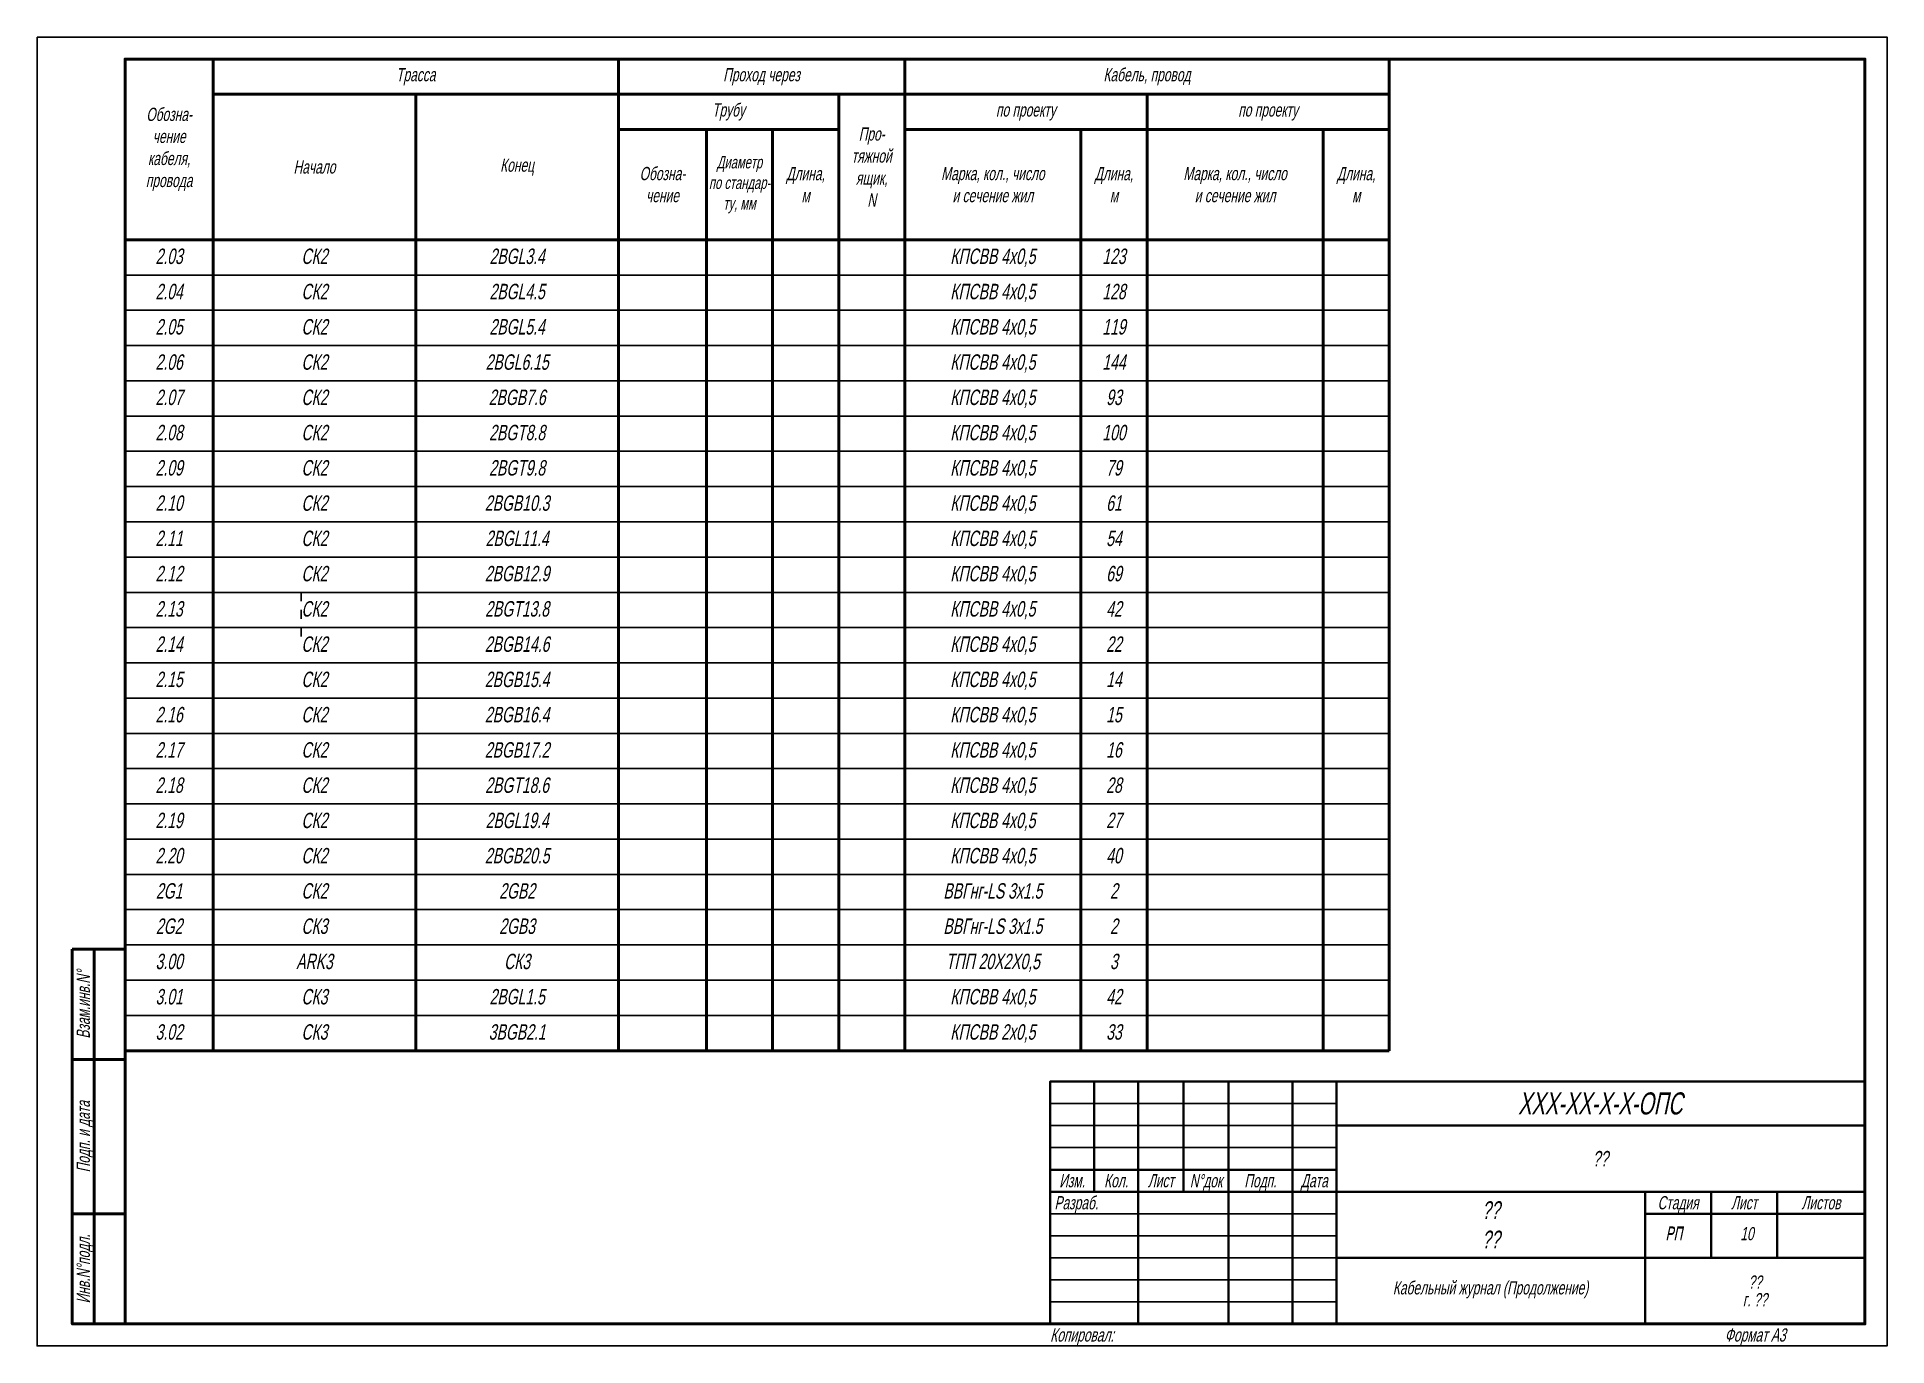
# Model space of a CAD drawing. Extents: x 0 to 1720, y -2086 to 3873.
# Drawn here: x 0 to 420, y 894 to 1191 of the extents above; entities that cross this region are included whole.
import ezdxf
from ezdxf.enums import TextEntityAlignment as Align

# ---------------------------------------------------------------- set-up
doc = ezdxf.new("R2010")
doc.units = 0
doc.layers.add('FORMAT', color=134, linetype='Continuous')
doc.layers.add('TEXT', color=4, linetype='Continuous')
doc.layers.add('TABLE', color=7, linetype='Continuous', lineweight=50)
doc.styles.add('R2_5', font='arial.ttf', dxfattribs={"width": 0.65, "oblique": 12, "height": 2.5})

msp = doc.modelspace()

# ---------------------------------------------------------------- texts
at = {"char_height": 3.5, "attachment_point": 2, "line_spacing_factor": 1.371429, "style": 'R2_5'}
for s, insert, width in [('2.03', (30, 1143), 18), ('СК2', (63, 1143), 44), ('2BGL3.4', (109, 1143), 45), ('КПСВВ 4х0,5', (217, 1143), 38), ('123', (244.5, 1143), 13), ('2.04', (30, 1135), 18), ('СК2', (63, 1135), 44), ('2BGL4.5', (109, 1135), 45), ('КПСВВ 4х0,5', (217, 1135), 38), ('128', (244.5, 1135), 13), ('2.05', (30, 1127), 18), ('СК2', (63, 1127), 44), ('2BGL5.4', (109, 1127), 45), ('КПСВВ 4х0,5', (217, 1127), 38), ('119', (244.5, 1127), 13), ('2.06', (30, 1119), 18), ('СК2', (63, 1119), 44), ('2BGL6.15', (109, 1119), 45), ('КПСВВ 4х0,5', (217, 1119), 38), ('144', (244.5, 1119), 13), ('2.07', (30, 1111), 18), ('СК2', (63, 1111), 44), ('2BGB7.6', (109, 1111), 45), ('КПСВВ 4х0,5', (217, 1111), 38), ('93', (244.5, 1111), 13), ('2.08', (30, 1103), 18), ('СК2', (63, 1103), 44), ('2BGT8.8', (109, 1103), 45), ('КПСВВ 4х0,5', (217, 1103), 38), ('100', (244.5, 1103), 13), ('2.09', (30, 1095), 18), ('СК2', (63, 1095), 44), ('2BGT9.8', (109, 1095), 45), ('КПСВВ 4х0,5', (217, 1095), 38), ('79', (244.5, 1095), 13), ('2.10', (30, 1087), 18), ('СК2', (63, 1087), 44), ('2BGB10.3', (109, 1087), 45), ('КПСВВ 4х0,5', (217, 1087), 38), ('61', (244.5, 1087), 13), ('2.11', (30, 1079), 18), ('СК2', (63, 1079), 44), ('2BGL11.4', (109, 1079), 45), ('КПСВВ 4х0,5', (217, 1079), 38), ('54', (244.5, 1079), 13), ('2.12', (30, 1071), 18), ('СК2', (63, 1071), 44), ('2BGB12.9', (109, 1071), 45), ('КПСВВ 4х0,5', (217, 1071), 38), ('69', (244.5, 1071), 13), ('2.13', (30, 1063), 18), ('СК2', (63, 1063), 44), ('2BGT13.8', (109, 1063), 45), ('КПСВВ 4х0,5', (217, 1063), 38), ('42', (244.5, 1063), 13), ('2.14', (30, 1055), 18), ('СК2', (63, 1055), 44), ('2BGB14.6', (109, 1055), 45), ('КПСВВ 4х0,5', (217, 1055), 38), ('22', (244.5, 1055), 13), ('2.15', (30, 1047), 18), ('СК2', (63, 1047), 44), ('2BGB15.4', (109, 1047), 45), ('КПСВВ 4х0,5', (217, 1047), 38), ('14', (244.5, 1047), 13), ('2.16', (30, 1039), 18), ('СК2', (63, 1039), 44), ('2BGB16.4', (109, 1039), 45), ('КПСВВ 4х0,5', (217, 1039), 38), ('15', (244.5, 1039), 13), ('2.17', (30, 1031), 18), ('СК2', (63, 1031), 44), ('2BGB17.2', (109, 1031), 45), ('КПСВВ 4х0,5', (217, 1031), 38), ('16', (244.5, 1031), 13), ('2.18', (30, 1023), 18), ('СК2', (63, 1023), 44), ('2BGT18.6', (109, 1023), 45), ('КПСВВ 4х0,5', (217, 1023), 38), ('28', (244.5, 1023), 13), ('2.19', (30, 1015), 18), ('СК2', (63, 1015), 44), ('2BGL19.4', (109, 1015), 45), ('КПСВВ 4х0,5', (217, 1015), 38), ('27', (244.5, 1015), 13), ('2.20', (30, 1007), 18), ('СК2', (63, 1007), 44), ('2BGB20.5', (109, 1007), 45), ('КПСВВ 4х0,5', (217, 1007), 38), ('40', (244.5, 1007), 13), ('2G1', (30, 999), 18), ('СК2', (63, 999), 44), ('2GB2', (109, 999), 45), ('ВВГнг-LS 3x1.5', (217, 999), 38), ('2', (244.5, 999), 13), ('2G2', (30, 991), 18), ('СК3', (63, 991), 44), ('2GB3', (109, 991), 45), ('ВВГнг-LS 3x1.5', (217, 991), 38), ('2', (244.5, 991), 13), ('3.00', (30, 983), 18), ('ARK3', (63, 983), 44), ('СК3', (109, 983), 45), ('ТПП 20Х2Х0,5', (217, 983), 38), ('3', (244.5, 983), 13), ('3.01', (30, 975), 18), ('СК3', (63, 975), 44), ('2BGL1.5', (109, 975), 45), ('КПСВВ 4х0,5', (217, 975), 38), ('42', (244.5, 975), 13), ('3.02', (30, 967), 18), ('СК3', (63, 967), 44), ('3BGB2.1', (109, 967), 45), ('КПСВВ 2х0,5', (217, 967), 38), ('33', (244.5, 967), 13)]:
    msp.add_mtext(s, dxfattribs=dict(at, insert=insert, width=width))
at = {"layer": 'FORMAT', "style": 'R2_5', "oblique": 12, "width": 0.65}
for s, p in [('Изм.', (235, 930)), ('Кол.', (245, 930)), ('Лист', (255.16, 930)), ('N%%dдок', (265.41, 930)), ('Подп.', (277.75, 930)), ('Дата', (290, 930))]:
    msp.add_text(s, height=3, dxfattribs=at).set_placement(p, align=Align.CENTER)
msp.add_text('Разраб.', height=3, dxfattribs=at).set_placement((231, 925))
at = {"layer": 'FORMAT', "style": 'R2_5', "width": 0.65}
for s, oblique, p in [('Стадия', 12, (372.58, 926.5)), ('Лист', 12, (387.58, 926.5)), ('Листов', 12, (405.04, 926.5)), ('Формат А3', 15, (390.04, 896.5))]:
    msp.add_text(s, height=3, dxfattribs=dict(at, oblique=oblique)).set_placement(p, align=Align.MIDDLE_CENTER)
at = {"layer": 'FORMAT', "style": 'R2_5', "oblique": 15, "width": 0.65}
msp.add_text('Копировал:', height=3, dxfattribs=at).set_placement((230, 896.5), align=Align.MIDDLE_LEFT)
at = {"layer": 'FORMAT', "attachment_point": 5, "style": 'R2_5'}
for s, insert, char_height, width in [('Трасса', (86, 1182), 3, 46), ('Проход через', (164.5, 1182), 3, 46), ('Кабель, провод', (252, 1182), 3, 46), ('Трубу', (157, 1174), 3, 46), ('Обозна-\\Pчение\\Pкабеля,\\Pпровода', (30, 1165.5), 3, 20), ('по проекту', (224.5, 1174), 3, 46), ('по проекту', (279.5, 1174), 3, 46), ('Про-\\Pтяжной\\Pящик,\\PN', (189.5, 1161.5), 3, 15), ('Конец', (109, 1161.5), 3, 46), ('Диаметр\\Pпо стандар- \\Pту, мм', (159.5, 1157.5), 2.8, 15), ('Начало', (63, 1161.5), 3, 46), ('Обозна-\\Pчение', (142, 1157.5), 3, 15), ('Длина,\\Pм', (174.5, 1157.5), 3, 15), ('Марка, кол., число\\Pи сечение жил', (217, 1157.5), 3, 46), ('Длина,\\Pм', (244.5, 1157.5), 3, 46), ('Марка, кол., число\\Pи сечение жил', (272, 1157.5), 3, 46), ('Длина,\\Pм', (299.5, 1157.5), 3, 46)]:
    msp.add_mtext(s, dxfattribs=dict(at, insert=insert, char_height=char_height, width=width))
at = {"layer": 'FORMAT', "insert": (390.04, 906.5), "char_height": 3, "width": 48.2605, "attachment_point": 5, "line_spacing_factor": 0.8, "style": 'R2_5'}
msp.add_mtext('??\\Pг. ??', dxfattribs=at)
at = {"layer": 'TEXT', "style": 'R2_5', "oblique": 12, "width": 0.65}
for s, p in [('Взам.инв.N%%d', (10.5, 971.5)), ('Подп. и дата', (10.5, 941.5)), ('Инв.N%%dподл.', (10.5, 911.5))]:
    msp.add_text(s, height=3, rotation=90, dxfattribs=at).set_placement(p, align=Align.MIDDLE_CENTER)
for s, p in [('РП', (371.63, 919.62)), ('РП', (371.63, 919.49)), ('10', (388.22, 919.49))]:
    msp.add_text(s, height=3, dxfattribs=at).set_placement(p, align=Align.MIDDLE_CENTER)
at = {"layer": 'TEXT', "attachment_point": 5, "style": 'R2_5'}
for s, insert, char_height, width, line_spacing_factor in [('XXX-XX-X-X-ОПС', (354.9, 949), 5, 120, 0.800004), ('Кабельный журнал (Продолжение)', (330, 906.75), 3, 70, 0.8)]:
    msp.add_mtext(s, dxfattribs=dict(at, insert=insert, char_height=char_height, width=width, line_spacing_factor=line_spacing_factor))
for s, insert, char_height, width in [('??', (354.9, 936.5), 3.5, 120), ('??\\P??', (330.05, 921.5), 4, 70)]:
    msp.add_mtext(s, dxfattribs=dict(at, insert=insert, char_height=char_height, width=width))

# ---------------------------------------------------------------- linework, layer by layer
for p, q in [((20, 1137), (307, 1137)), ((20, 1129), (307, 1129)), ((20, 1121), (307, 1121)), ((20, 1113), (307, 1113)), ((20, 1105), (307, 1105)), ((20, 1097), (307, 1097)), ((252, 1085), (252, 1095)), ((20, 1089), (307, 1089)), ((20, 1081), (307, 1081)), ((252, 1070), (252, 1080)), ((20, 1073), (307, 1073)), ((20, 1065), (307, 1065)), ((60, 1063), (60, 1065)), ((132, 1063), (132, 1065)), ((252, 1055), (252, 1065)), ((60, 1059), (60, 1061)), ((132, 1059), (132, 1061)), ((20, 1057), (307, 1057)), ((60, 1055), (60, 1057)), ((132, 1055), (132, 1057)), ((20, 1049), (307, 1049)), ((20, 1041), (307, 1041)), ((20, 1033), (307, 1033)), ((20, 1025), (307, 1025)), ((20, 1017), (307, 1017)), ((20, 1009), (307, 1009)), ((20, 1001), (307, 1001)), ((20, 993), (307, 993)), ((20, 985), (307, 985)), ((20, 977), (307, 977)), ((20, 969), (307, 969))]:
    msp.add_line(p, q)
at = {"layer": 'FORMAT', "lineweight": 50}
for p, q in [((13, 984), (13, 899)), ((20, 959), (8, 959)), ((20, 924), (8, 924))]:
    msp.add_line(p, q, dxfattribs=at)
at = {"layer": 'FORMAT', "lineweight": 40}
for p, q in [((240, 954), (240, 929)), ((250, 954), (250, 899)), ((260.31, 954), (260.31, 929)), ((270.5, 954), (270.5, 899)), ((285, 954), (285, 899)), ((295, 954), (295, 899)), ((295, 944), (415, 944)), ((230, 934), (295, 934)), ((230, 929), (415, 929)), ((365.08, 929), (365.08, 899)), ((380.08, 929), (380.08, 914)), ((395.08, 929), (395.08, 914)), ((365.08, 924), (415, 924)), ((295, 914), (415, 914))]:
    msp.add_line(p, q, dxfattribs=at)
at = {"layer": 'FORMAT', "lineweight": -3}
for p, q in [((230, 949), (295, 949)), ((295, 944), (230, 944)), ((230, 939), (295, 939)), ((230, 924), (295, 924)), ((230, 919), (295, 919)), ((295, 914), (230, 914)), ((230, 909), (295, 909)), ((230, 904), (295, 904))]:
    msp.add_line(p, q, dxfattribs=at)
at = {"layer": 'FORMAT'}
msp.add_lwpolyline([(0, 1191), (420, 1191), (420, 894), (0, 894)], close=True, dxfattribs=at)
at = {"layer": 'FORMAT', "lineweight": 50}
for points in [[(20, 899), (20, 1186), (415, 1186), (415, 899)], [(8, 984), (20, 984), (20, 899), (8, 899)]]:
    msp.add_lwpolyline(points, close=True, dxfattribs=at)
at = {"layer": 'FORMAT', "lineweight": 40}
msp.add_lwpolyline([(230, 899), (415, 899), (415, 954), (230, 954)], close=True, dxfattribs=at)
at = {"layer": 'TABLE'}
for p, q in [((20, 1186), (307, 1186)), ((20, 1145), (20, 1186)), ((40, 1145), (40, 1186)), ((132, 1145), (132, 1186)), ((197, 1145), (197, 1186)), ((307, 1145), (307, 1186)), ((40, 1178), (307, 1178)), ((86, 1145), (86, 1178)), ((182, 1145), (182, 1178)), ((252, 1145), (252, 1178)), ((132, 1170), (182, 1170)), ((152, 1145), (152, 1170)), ((167, 1145), (167, 1170)), ((197, 1170), (307, 1170)), ((237, 1145), (237, 1170)), ((292, 1145), (292, 1170)), ((20, 1145), (20, 961)), ((20, 1145), (307, 1145)), ((40, 1145), (40, 961)), ((86, 1145), (86, 961)), ((132, 1145), (132, 961)), ((152, 1145), (152, 961)), ((167, 1145), (167, 961)), ((182, 1145), (182, 961)), ((197, 1145), (197, 961)), ((237, 1145), (237, 961)), ((252, 1145), (252, 961)), ((292, 1145), (292, 961)), ((307, 1145), (307, 961)), ((20, 961), (307, 961))]:
    msp.add_line(p, q, dxfattribs=at)

msp.set_redraw_order([(e.dxf.handle, doc.entitydb.next_handle()) for e in msp.query("TEXT MTEXT ATTDEF DIMENSION ARC_DIMENSION")])  # texts and dimensions are drawn at this point

doc.saveas('drawing.dxf')
